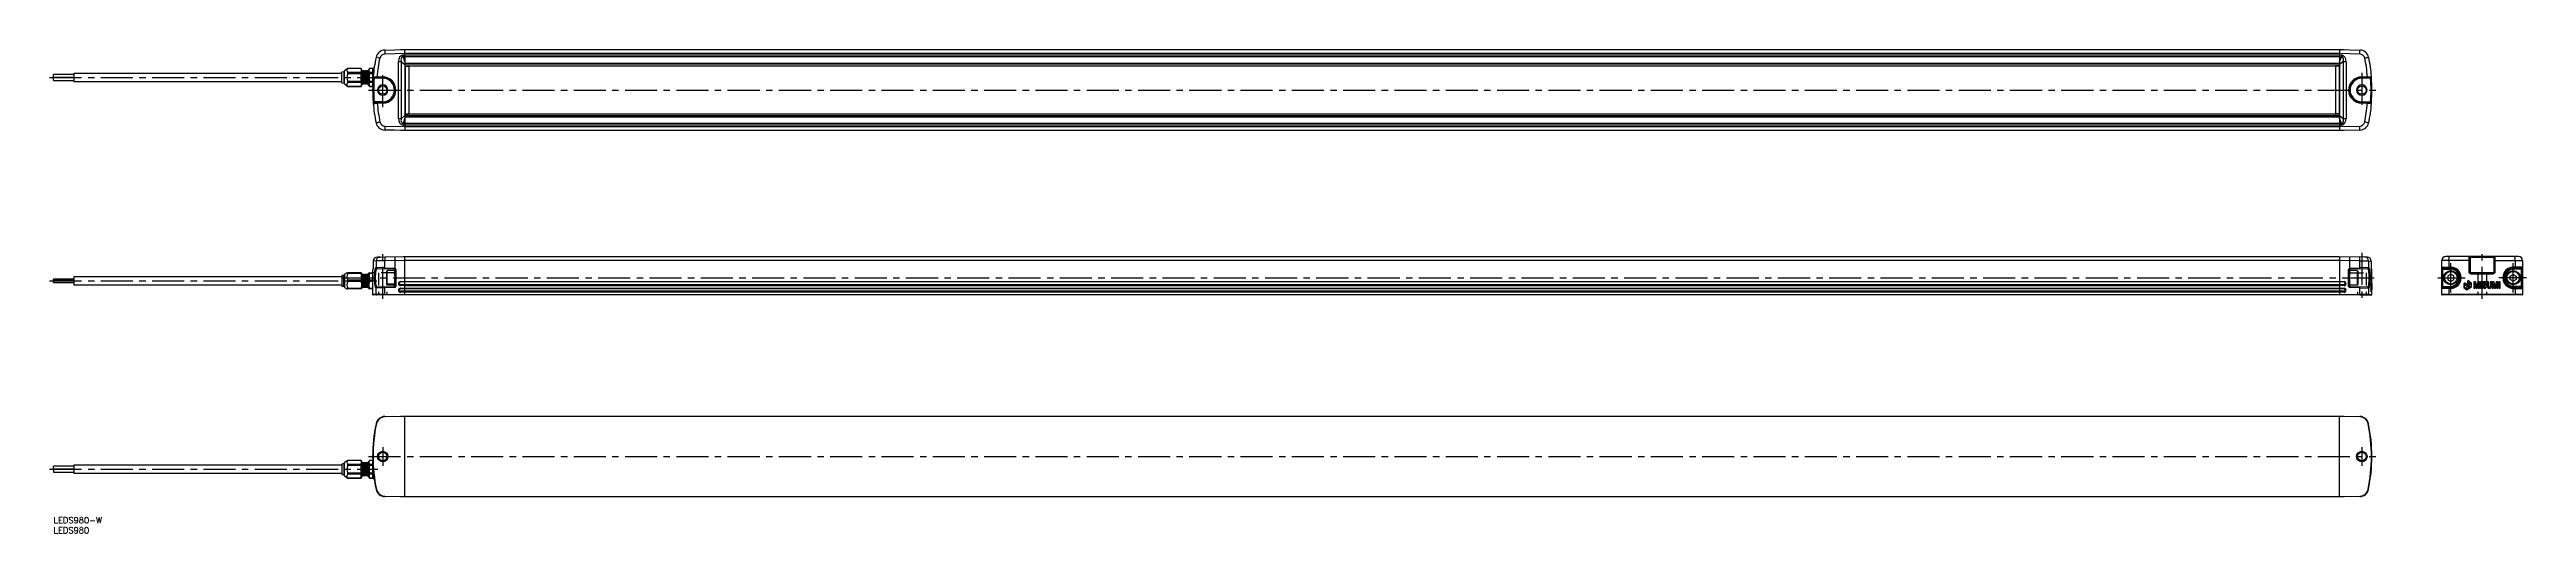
# Model space of a CAD drawing. Extents: x -2 to 1225, y -8 to 231.
import ezdxf

# ---------------------------------------------------------------- set-up
doc = ezdxf.new("R2010")
doc.units = 0
doc.header["$LTSCALE"] = 0.5
doc.linetypes.add('CENTER', pattern=[50.8, 31.75, -6.35, 6.35, -6.35])
doc.linetypes.add('DASHED', pattern=[19.05, 12.7, -6.35])
for name, color, linetype in [('MSM_CENTER', 1, 'CENTER'), ('MSM_CONTINUOUS', 7, 'CONTINUOUS'), ('MSM_DASHED', 4, 'DASHED'), ('MSM_PART_NUMBER', 7, 'CONTINUOUS')]:
    doc.layers.add(name, color=color, linetype=linetype)
doc.styles.get("Standard").update_dxf_attribs({"font": 'txt.shx', "height": 3, "bigfont": 'bigfont.shx'})

# ---------------------------------------------------------------- blocks, each defined once
blk = doc.blocks.new('*U2')
at = {"layer": 'MSM_PART_NUMBER'}
blk.add_text('LEDS980-W', height=3, dxfattribs=at).set_placement((0, -3))
blk = doc.blocks.new('*U3')
at = {"layer": 'MSM_PART_NUMBER'}
blk.add_text('LEDS980', height=3, dxfattribs=at).set_placement((0, -8))

msp = doc.modelspace()

# ---------------------------------------------------------------- linework, layer by layer
at = {"layer": 'MSM_CENTER'}
for p, q in [((-2, 217.4), (160.3, 217.4)), ((156, 211.2), (1150, 211.2)), ((163, 202.7), (163, 219.7)), ((1143, 219.7), (1143, 202.7)), ((163, 107.9), (163, 130.7)), ((1143, 130.7), (1143, 107.9)), ((1187.1, 111.1), (1187.1, 125.6)), ((1202.6, 107.9), (1202.6, 130.9)), ((1218, 111.1), (1218, 125.6)), ((-2, 116.9), (160, 116.9)), ((142.7, 118.4), (1150, 118.4)), ((1180.6, 118.4), (1194.2, 118.4)), ((1224.6, 118.4), (1210.9, 118.4)), ((156, 30), (1150, 30)), ((163, 34.6), (163, 25.4)), ((1143, 34.6), (1143, 25.4)), ((-2, 23.7), (160.5, 23.7))]:
    msp.add_line(p, q, dxfattribs=at)
at = {"layer": 'MSM_CONTINUOUS'}
for p, q in [((145.7, 221.8), (144.1, 220.7)), ((152.3, 221.8), (145.7, 221.8)), ((152.3, 221.8), (145.7, 221.8)), ((145.7, 221.8), (145.7, 221.8)), ((152.5, 220.9), (152.3, 221.8)), ((152.3, 221.8), (152.3, 221.8)), ((152.6, 221.1), (152.3, 221.8)), ((152.3, 220), (152.5, 220.9)), ((152.6, 221.1), (152.6, 213.7)), ((152.8, 220.5), (152.6, 220.8)), ((153.1, 220.8), (152.9, 220.5)), ((153.1, 220.8), (153.1, 214.1)), ((153.1, 214.1), (153.1, 220.8)), ((153.3, 220.5), (153.1, 220.8)), ((153.6, 220.8), (153.4, 220.5)), ((153.6, 220.8), (153.6, 214.1)), ((153.6, 214.1), (153.6, 220.8)), ((153.8, 220.5), (153.6, 220.8)), ((154.1, 220.8), (153.9, 220.5)), ((154.1, 220.8), (154.1, 214.1)), ((154.1, 214.1), (154.1, 220.8)), ((154.3, 220.5), (154.1, 220.8)), ((154.6, 220.8), (154.4, 220.5)), ((154.6, 220.8), (154.6, 214.1)), ((154.6, 214.1), (154.6, 220.8)), ((154.8, 220.5), (154.6, 220.8)), ((155.1, 220.8), (154.9, 220.5)), ((155.1, 220.8), (155.1, 214.1)), ((155.1, 214.1), (155.1, 220.8)), ((155.3, 220.5), (155.1, 220.8)), ((155.6, 220.8), (155.4, 220.5)), ((155.6, 220.8), (155.6, 214.1)), ((155.6, 214.1), (155.6, 220.8)), ((155.8, 220.5), (155.6, 220.8)), ((156.5, 221.8), (156, 221.1)), ((156, 213.7), (156, 221.1)), ((156.2, 220.9), (156.5, 221.8)), ((156.5, 220), (156.2, 220.9)), ((156.5, 221.8), (156.5, 221.8)), ((158, 221.8), (156.5, 221.8)), ((158, 221.8), (156.5, 221.8)), ((158, 221.8), (158, 213)), ((158.2, 219.1), (158.2, 221.9)), ((158.6, 221.9), (158.2, 221.9)), ((164, 231), (174, 231.2)), ((174, 229.2), (164, 229)), ((170.8, 197), (170.8, 225.4)), ((170.8, 225.4), (172.2, 225.4)), ((171.8, 231.2), (174, 231.2)), ((172.2, 225.4), (172.2, 197)), ((172.2, 225.4), (174, 223.8)), ((173.1, 228.5), (174, 228.6)), ((173.2, 227.7), (174, 227.8)), ((174, 225.2), (173.2, 227.7)), ((174, 231.2), (1132, 231.2)), ((174, 227.8), (174, 231.2)), ((1132, 229.2), (174, 229.2)), ((174, 228.6), (1132, 228.6)), ((174, 227.8), (1132, 227.8)), ((174, 227.8), (174, 225.2)), ((174, 225.2), (174, 227.8)), ((174, 225.2), (174, 197.2)), ((1132, 224.4), (174, 224.4)), ((174, 224.2), (1132, 224.2)), ((1132, 224.1), (174, 224.1)), ((1132, 224), (174, 224)), ((174, 223), (174.1, 223)), ((174.1, 223.2), (175.3, 223.2)), ((174.1, 223), (176, 223)), ((174.1, 223), (174.1, 199.4)), ((174.3, 223.2), (174.3, 223.3)), ((174.5, 223.3), (174.5, 223.2)), ((174.5, 223.2), (1131.5, 223.2)), ((175.7, 223.2), (1130.4, 223.2)), ((176, 223), (176, 199.4)), ((1130, 223), (1130, 199.4)), ((1131.9, 223), (1130, 223)), ((1131.9, 223.2), (1130.5, 223.2)), ((1131.5, 223.2), (1131.5, 223.3)), ((1131.7, 223.3), (1131.7, 223.2)), ((1131.9, 199.4), (1131.9, 223)), ((1131.9, 223), (1132, 223)), ((1132, 231.2), (1132, 191.2)), ((1132, 231.2), (1142, 231)), ((1132, 231.2), (1134.2, 231.2)), ((1142, 229), (1132, 229.2)), ((1132, 228.6), (1132.9, 228.5)), ((1132, 227.8), (1132.9, 227.7)), ((1132, 225.2), (1132.9, 227.7)), ((1133.9, 225.4), (1132, 223.8)), ((1133.9, 197), (1133.9, 225.4)), ((1133.9, 225.4), (1135.2, 225.4)), ((1135.2, 225.4), (1135.2, 197)), ((10, 218.9), (0, 218.9)), ((0, 217.5), (0, 218.9)), ((0, 217.5), (10, 217.5)), ((10, 217.4), (0, 217.4)), ((0, 216), (0, 217.4)), ((0, 216), (10, 216)), ((142.7, 219.4), (10, 219.4)), ((10, 219.4), (10, 215.4)), ((10, 215.4), (142.7, 215.4)), ((143.7, 220.2), (142.7, 220)), ((142.7, 214.8), (142.7, 220)), ((142.7, 214.8), (143.7, 214.6)), ((143.7, 220.2), (143.7, 214.6)), ((144.1, 220.2), (143.7, 220.2)), ((143.7, 214.6), (144.1, 214.6)), ((144.1, 214.2), (144.1, 220.7)), ((144.1, 214.2), (145.7, 213)), ((145.7, 220), (152.3, 220)), ((145.7, 219.3), (145.7, 220)), ((152.3, 219.3), (145.7, 219.3)), ((145.7, 215.6), (152.3, 215.6)), ((145.7, 214.9), (145.7, 215.6)), ((152.3, 214.9), (145.7, 214.9)), ((145.7, 213.1), (152.3, 213.1)), ((145.7, 213), (145.7, 213.1)), ((145.7, 213), (152.3, 213)), ((152.3, 214.9), (152.3, 220)), ((152.3, 213), (152.6, 213.7)), ((152.3, 213), (152.3, 213.1)), ((152.6, 214.1), (152.8, 214.4)), ((152.8, 220.5), (152.8, 214.4)), ((152.9, 220.5), (152.8, 220.5)), ((152.8, 214.4), (152.9, 214.4)), ((152.9, 220.5), (152.9, 214.4)), ((152.9, 214.4), (153.1, 214.1)), ((153.1, 214.1), (153.3, 214.4)), ((153.3, 220.5), (153.3, 214.4)), ((153.4, 220.5), (153.3, 220.5)), ((153.3, 214.4), (153.4, 214.4)), ((153.4, 220.5), (153.4, 214.4)), ((153.4, 214.4), (153.6, 214.1)), ((153.6, 214.1), (153.8, 214.4)), ((153.8, 220.5), (153.8, 214.4)), ((153.9, 220.5), (153.8, 220.5)), ((153.8, 214.4), (153.9, 214.4)), ((153.9, 220.5), (153.9, 214.4)), ((153.9, 214.4), (154.1, 214.1)), ((154.1, 214.1), (154.3, 214.4)), ((154.3, 220.5), (154.3, 214.4)), ((154.4, 220.5), (154.3, 220.5)), ((154.3, 214.4), (154.4, 214.4)), ((154.4, 220.5), (154.4, 214.4)), ((154.4, 214.4), (154.6, 214.1)), ((154.6, 214.1), (154.8, 214.4)), ((154.8, 214.4), (154.8, 220.5)), ((154.9, 220.5), (154.8, 220.5)), ((154.8, 214.4), (154.9, 214.4)), ((154.9, 214.4), (154.9, 220.5)), ((154.9, 214.4), (155.1, 214.1)), ((155.1, 214.1), (155.3, 214.4)), ((155.3, 214.4), (155.3, 220.5)), ((155.4, 220.5), (155.3, 220.5)), ((155.3, 214.4), (155.4, 214.4)), ((155.4, 214.4), (155.4, 220.5)), ((155.4, 214.4), (155.6, 214.1)), ((155.6, 214.1), (155.8, 214.4)), ((155.8, 214.4), (155.8, 220.5)), ((155.9, 220.5), (155.8, 220.5)), ((155.8, 214.4), (155.9, 214.4)), ((155.9, 214.4), (155.9, 220.5)), ((156, 213.7), (156.5, 213)), ((156.5, 220), (158, 220)), ((156.5, 219.3), (156.5, 220)), ((158, 219.3), (156.5, 219.3)), ((156.5, 215.6), (158, 215.6)), ((156.5, 215.6), (156.5, 214.9)), ((158, 214.9), (156.5, 214.9)), ((156.5, 213.1), (158, 213.1)), ((156.5, 213), (156.5, 213.1)), ((156.5, 213), (158, 213)), ((158.1, 215.4), (158, 214.6)), ((158, 213.8), (158, 213.1)), ((163.1, 217), (158.7, 217.1)), ((160.3, 217.7), (163.1, 217.7)), ((160.3, 217.2), (163.1, 217.2)), ((1142.9, 217.7), (1145.8, 217.7)), ((1145.8, 217.2), (1142.9, 217.2)), ((1147.3, 217.1), (1142.9, 217)), ((1147.7, 217.8), (1147.8, 217.8)), ((158.3, 204.6), (158.3, 204.6)), ((163.1, 205.4), (158.7, 205.3)), ((163.1, 205.2), (160.3, 205.2)), ((163.1, 204.7), (160.3, 204.7)), ((172.2, 197), (170.8, 197)), ((172.2, 197), (174, 198.6)), ((173.2, 194.7), (174, 197.2)), ((174.1, 199.4), (174, 199.4)), ((1132, 198.4), (174, 198.4)), ((174, 198.3), (1132, 198.3)), ((1132, 198.2), (174, 198.2)), ((174, 198), (1132, 198)), ((174, 197.2), (174, 194.6)), ((174, 194.6), (174, 197.2)), ((174.1, 199.4), (176, 199.4)), ((174.1, 199.2), (175.5, 199.2)), ((174.3, 199.1), (174.3, 199.2)), ((1131.5, 199.2), (174.5, 199.2)), ((174.5, 199.2), (174.5, 199.1)), ((1130.4, 199.2), (175.6, 199.2)), ((1131.9, 199.4), (1130, 199.4)), ((1131.9, 199.2), (1130.7, 199.2)), ((1131.5, 199.1), (1131.5, 199.2)), ((1131.7, 199.2), (1131.7, 199.1)), ((1132, 199.4), (1131.9, 199.4)), ((1132, 198.6), (1133.9, 197)), ((1132.9, 194.7), (1132, 197.2)), ((1135.2, 197), (1133.9, 197)), ((1142.9, 205.4), (1147.3, 205.3)), ((1142.9, 205.2), (1145.8, 205.2)), ((1145.8, 204.7), (1142.9, 204.7)), ((1147.6, 202.7), (1147.6, 202.7)), ((1147.8, 204.7), (1147.8, 204.7)), ((164, 193.4), (174, 193.2)), ((168.8, 191.3), (164, 191.4)), ((174, 191.2), (164, 191.4)), ((174, 191.2), (171.8, 191.2)), ((174, 193.8), (173.1, 193.9)), ((174, 194.6), (173.2, 194.7)), ((1132, 194.6), (174, 194.6)), ((174, 194.6), (174, 191.2)), ((1132, 193.8), (174, 193.8)), ((174, 193.2), (1132, 193.2)), ((1132, 191.2), (174, 191.2)), ((1132, 194.6), (1132.9, 194.7)), ((1132.9, 193.9), (1132, 193.8)), ((1132, 193.2), (1142, 193.4)), ((1142, 191.4), (1132, 191.2)), ((1134.2, 191.2), (1132, 191.2)), ((159.7, 126.7), (158.3, 126.6)), ((158.3, 126.6), (158.3, 122.8)), ((158.3, 126.6), (158.3, 122.8)), ((158.3, 122.8), (158.3, 122.8)), ((164, 126.7), (159.7, 126.7)), ((159.7, 126.7), (159.7, 123.4)), ((164, 123.3), (159.7, 123.4)), ((159.7, 123.4), (159.7, 123.4)), ((160.1, 122.9), (160.2, 122.9)), ((160.2, 122.9), (164, 122.8)), ((160.3, 128.6), (161.6, 128.6)), ((161.6, 128.6), (164, 128.7)), ((164, 128.7), (174, 128.9)), ((174, 126.9), (164, 126.7)), ((164, 123.3), (164, 126.7)), ((164, 123.3), (168.8, 123.1)), ((168.8, 122.6), (164, 122.8)), ((173.1, 128.9), (174, 128.9)), ((174, 128.9), (1132, 128.9)), ((174, 109.9), (174, 128.9)), ((1132, 126.9), (174, 126.9)), ((1132, 128.9), (1132, 109.9)), ((1132, 128.9), (1142, 128.7)), ((1142, 126.7), (1132, 126.9)), ((1137.2, 123.1), (1142, 123.3)), ((1142, 122.8), (1137.2, 122.6)), ((1144.4, 128.6), (1142, 128.7)), ((1142, 126.7), (1146.4, 126.7)), ((1142, 123.3), (1142, 126.7)), ((1146.4, 123.4), (1142, 123.3)), ((1142, 122.8), (1145.9, 122.9)), ((1145.8, 128.6), (1144.4, 128.6)), ((1145.9, 122.9), (1145.9, 122.9)), ((1146.4, 126.7), (1146.4, 123.4)), ((1146.4, 126.7), (1147.7, 126.6)), ((1146.4, 123.4), (1146.4, 123.4)), ((1147.7, 126.6), (1147.7, 122.8)), ((1196.6, 126.9), (1182.6, 126.9)), ((1182.6, 110.1), (1182.6, 126.9)), ((1182.6, 123.6), (1187, 123.6)), ((1183.1, 123.1), (1187.1, 123.1)), ((1183.1, 113.6), (1183.1, 123.1)), ((1220.6, 128.9), (1184.6, 128.9)), ((1186.1, 127.5), (1186.2, 128)), ((1186.1, 126.9), (1186.1, 127.5)), ((1186.1, 126.9), (1186.1, 123.6)), ((1186.1, 123.6), (1186.1, 123.4)), ((1186.1, 123.4), (1186.2, 123.2)), ((1186.2, 128), (1186.3, 128.5)), ((1186.2, 123.2), (1186.2, 123.1)), ((1186.3, 128.5), (1186.4, 128.8)), ((1186.4, 128.8), (1186.5, 128.9)), ((1187, 123.6), (1187, 123.3)), ((1187.1, 122.6), (1187.1, 123.1)), ((1196, 128.9), (1196, 121.4)), ((1208.6, 128.4), (1196.6, 128.4)), ((1196.6, 128.4), (1196.6, 121.4)), ((1208.6, 121.4), (1208.6, 128.4)), ((1208.6, 126.9), (1222.6, 126.9)), ((1209.1, 121.4), (1209.1, 128.9)), ((1222.6, 123.6), (1218.1, 123.6)), ((1218.1, 123.6), (1218.1, 123.3)), ((1222.1, 123.1), (1218.1, 123.1)), ((1218.1, 122.6), (1218.1, 123.1)), ((1218.7, 128.8), (1218.6, 128.9)), ((1218.8, 128.5), (1218.7, 128.8)), ((1218.9, 128), (1218.8, 128.5)), ((1219, 127.5), (1218.9, 128)), ((1219, 123.4), (1218.9, 123.2)), ((1218.9, 123.2), (1218.9, 123.1)), ((1219, 126.9), (1219, 127.5)), ((1219, 126.9), (1219, 123.6)), ((1219, 123.6), (1219, 123.4)), ((1222.1, 113.6), (1222.1, 123.1)), ((1222.6, 126.9), (1222.6, 110.1)), ((10, 117.7), (0, 117.7)), ((0, 116.1), (0, 117.7)), ((10, 117.4), (0, 117.4)), ((0, 116.1), (10, 116.1)), ((142.7, 118.9), (10, 118.9)), ((10, 118.9), (10, 114.9)), ((10, 114.9), (142.7, 114.9)), ((143.7, 119.7), (142.7, 119.5)), ((142.7, 119.5), (142.7, 114.3)), ((142.7, 114.3), (143.7, 114.1)), ((144.1, 119.7), (143.7, 119.7)), ((143.7, 114.1), (143.7, 119.7)), ((143.7, 114.1), (144.1, 114.1)), ((145.2, 120.9), (144.1, 120.1)), ((144.1, 120.1), (144.1, 113.6)), ((144.1, 113.6), (145.2, 112.9)), ((145.2, 120.9), (145.7, 120.9)), ((145.2, 112.9), (145.7, 112.9)), ((152.3, 120.9), (145.7, 120.9)), ((145.7, 120.5), (145.7, 120.9)), ((152.3, 120.5), (145.7, 120.5)), ((145.7, 117.3), (152.3, 117.3)), ((145.7, 116.5), (145.7, 117.3)), ((152.3, 116.5), (145.7, 116.5)), ((145.7, 113.3), (152.3, 113.3)), ((145.7, 112.9), (145.7, 113.3)), ((152.3, 112.9), (145.7, 112.9)), ((152.3, 120.5), (152.3, 120.9)), ((152.6, 120.6), (152.3, 120.9)), ((152.3, 116.5), (152.3, 117.3)), ((152.3, 116.5), (152.5, 114.9)), ((152.5, 114.9), (152.3, 113.3)), ((152.3, 112.9), (152.3, 113.3)), ((152.3, 112.9), (152.6, 113.2)), ((152.6, 120.6), (152.6, 113.2)), ((152.8, 120), (152.6, 120.2)), ((152.6, 113.5), (152.8, 113.8)), ((152.8, 120), (152.8, 113.8)), ((152.9, 120), (152.8, 120)), ((152.8, 113.8), (152.9, 113.8)), ((153.1, 120.2), (152.9, 120)), ((152.9, 120), (152.9, 113.8)), ((152.9, 113.8), (153.1, 113.5)), ((153.1, 120.2), (153.1, 113.5)), ((153.1, 120.2), (153.1, 113.5)), ((153.3, 120), (153.1, 120.2)), ((153.1, 113.5), (153.3, 113.8)), ((153.3, 120), (153.3, 113.8)), ((153.4, 120), (153.3, 120)), ((153.3, 113.8), (153.4, 113.8)), ((153.6, 120.2), (153.4, 120)), ((153.4, 120), (153.4, 113.8)), ((153.4, 113.8), (153.6, 113.5)), ((153.6, 120.2), (153.6, 113.5)), ((153.6, 120.2), (153.6, 113.5)), ((153.8, 120), (153.6, 120.2)), ((153.6, 113.5), (153.8, 113.8)), ((153.8, 120), (153.8, 113.8)), ((153.9, 120), (153.8, 120)), ((153.8, 113.8), (153.9, 113.8)), ((154.1, 120.2), (153.9, 120)), ((153.9, 120), (153.9, 113.8)), ((153.9, 113.8), (154.1, 113.5)), ((154.1, 120.2), (154.1, 113.5)), ((154.1, 120.2), (154.1, 113.5)), ((154.3, 120), (154.1, 120.2)), ((154.1, 113.5), (154.3, 113.8)), ((154.3, 120), (154.3, 113.8)), ((154.4, 120), (154.3, 120)), ((154.3, 113.8), (154.4, 113.8)), ((154.6, 120.2), (154.4, 120)), ((154.4, 120), (154.4, 113.8)), ((154.4, 113.8), (154.6, 113.5)), ((154.6, 120.2), (154.6, 113.5)), ((154.6, 120.2), (154.6, 113.5)), ((154.8, 120), (154.6, 120.2)), ((154.6, 113.5), (154.8, 113.8)), ((154.8, 113.8), (154.8, 120)), ((154.9, 120), (154.8, 120)), ((154.8, 113.8), (154.9, 113.8)), ((155.1, 120.2), (154.9, 120)), ((154.9, 113.8), (154.9, 120)), ((154.9, 113.8), (155.1, 113.5)), ((155.1, 120.2), (155.1, 113.5)), ((155.1, 120.2), (155.1, 113.5)), ((155.3, 120), (155.1, 120.2)), ((155.1, 113.5), (155.3, 113.8)), ((155.3, 113.8), (155.3, 120)), ((155.4, 120), (155.3, 120)), ((155.3, 113.8), (155.4, 113.8)), ((155.6, 120.2), (155.4, 120)), ((155.4, 113.8), (155.4, 120)), ((155.4, 113.8), (155.6, 113.5)), ((155.6, 120.2), (155.6, 113.5)), ((155.6, 120.2), (155.6, 113.5)), ((155.8, 120), (155.6, 120.2)), ((155.6, 113.5), (155.8, 113.8)), ((155.8, 113.8), (155.8, 120)), ((155.9, 120), (155.8, 120)), ((155.8, 113.8), (155.9, 113.8)), ((155.9, 113.8), (155.9, 120)), ((156.4, 120.9), (156, 120.6)), ((156, 113.2), (156, 120.6)), ((156, 113.2), (156.3, 112.9)), ((156.2, 114.9), (156.5, 116.5)), ((156.5, 113.3), (156.2, 114.9)), ((156.3, 112.9), (156.5, 112.9)), ((156.4, 120.9), (156.5, 120.9)), ((156.5, 120.9), (158, 120.9)), ((156.5, 120.9), (156.5, 120.5)), ((158, 120.5), (156.5, 120.5)), ((156.5, 117.3), (158, 117.3)), ((156.5, 116.5), (156.5, 117.3)), ((158, 116.5), (156.5, 116.5)), ((156.5, 112.9), (156.5, 113.3)), ((156.5, 113.3), (158, 113.3)), ((158, 112.9), (156.5, 112.9)), ((158, 122.1), (158, 110.1)), ((164, 113.4), (159.7, 113.3)), ((159.7, 113.3), (159.7, 113.3)), ((159.7, 110.1), (159.7, 113.3)), ((160.2, 113.8), (160.1, 113.8)), ((164, 113.9), (160.2, 113.8)), ((164, 113.9), (168.8, 114.1)), ((168.8, 113.6), (164, 113.4)), ((164, 110.1), (164, 113.4)), ((165, 115.2), (165, 121.7)), ((165.2, 114.9), (165.2, 121.9)), ((169, 121.9), (165.2, 121.9)), ((169, 115.3), (165.2, 115.3)), ((165.2, 114.9), (169, 114.9)), ((165.2, 114.9), (165.2, 114.9)), ((168.8, 121.9), (168.8, 122.6)), ((168.8, 114.1), (168.8, 114.9)), ((169, 122.4), (169.5, 122.4)), ((169, 119.1), (169, 122.4)), ((169, 119.1), (169, 117.6)), ((169, 114.3), (169, 117.6)), ((169, 114.3), (169.5, 114.3)), ((169.5, 122.4), (169.5, 114.3)), ((171.8, 116.5), (174, 116.6)), ((174, 116.4), (171.8, 116.3)), ((171.8, 116.3), (171.8, 116.3)), ((174, 116.3), (171.8, 116.3)), ((171.8, 115), (174, 115)), ((171.8, 114.9), (174, 114.8)), ((171.8, 114.7), (174, 114.6)), ((174, 114.4), (171.8, 114.5)), ((171.8, 113.3), (174, 113.3)), ((174, 113.1), (171.8, 113.1)), ((171.8, 112.9), (174, 113)), ((171.8, 111.6), (171.8, 111.7)), ((174, 111.7), (171.8, 111.7)), ((174, 111.6), (171.8, 111.6)), ((171.8, 111.4), (174, 111.4)), ((174, 111.2), (171.8, 111.2)), ((174, 116.6), (1132, 116.6)), ((1132, 116.4), (174, 116.4)), ((1132, 116.3), (174, 116.3)), ((174, 115), (1132, 115)), ((1132, 114.8), (174, 114.8)), ((1132, 114.6), (174, 114.6)), ((1132, 114.4), (174, 114.4)), ((174, 113.3), (1132, 113.3)), ((174, 113.1), (1132, 113.1)), ((174, 113), (1132, 113)), ((1132, 111.7), (174, 111.7)), ((1132, 111.6), (174, 111.6)), ((1132, 111.4), (174, 111.4)), ((1132, 111.2), (174, 111.2)), ((1132, 116.6), (1134.2, 116.5)), ((1134.2, 116.3), (1132, 116.4)), ((1134.2, 116.3), (1132, 116.3)), ((1132, 115), (1134.2, 115)), ((1132, 114.8), (1134.2, 114.9)), ((1134.2, 114.7), (1132, 114.6)), ((1134.2, 114.5), (1132, 114.4)), ((1132, 113.3), (1134.2, 113.3)), ((1132, 113.1), (1134.2, 113.1)), ((1132, 113), (1134.2, 112.9)), ((1134.2, 111.7), (1132, 111.7)), ((1134.2, 111.4), (1132, 111.4)), ((1134.2, 111.2), (1132, 111.2)), ((1134.2, 116.3), (1134.2, 116.3)), ((1135, 115.8), (1134.8, 115.8)), ((1136.5, 114.3), (1136.5, 122.4)), ((1136.5, 122.4), (1137, 122.4)), ((1136.5, 114.3), (1137, 114.3)), ((1137, 122.4), (1137, 119.1)), ((1140.8, 121.9), (1137, 121.9)), ((1137, 117.6), (1137, 119.1)), ((1137, 117.6), (1137, 114.3)), ((1137, 114.9), (1140.8, 114.9)), ((1137.2, 114.1), (1142, 113.9)), ((1142, 113.4), (1137.2, 113.6)), ((1140.8, 121.9), (1140.8, 114.9)), ((1141, 121.7), (1141, 115.1)), ((1145.9, 113.8), (1142, 113.9)), ((1142, 113.4), (1146.4, 113.3)), ((1142, 110.1), (1142, 113.4)), ((1145.9, 113.8), (1145.9, 113.8)), ((1146.4, 113.3), (1146.4, 110.1)), ((1146.4, 113.3), (1146.4, 113.3)), ((1147.5, 114.5), (1147.6, 114.9)), ((1147.6, 114.6), (1147.5, 114.5)), ((1147.6, 114.6), (1147.5, 114.6)), ((1147.5, 114.5), (1147.5, 112.8)), ((1147.5, 114.5), (1147.7, 113.5)), ((1147.5, 114.5), (1147.5, 114.5)), ((1147.5, 114.3), (1147.5, 112.9)), ((1147.5, 114.3), (1147.7, 113.3)), ((1147.5, 114.3), (1147.5, 114.3)), ((1147.5, 112.9), (1147.5, 112.9)), ((1147.7, 111.9), (1147.5, 112.9)), ((1147.5, 112.8), (1147.7, 111.5)), ((1147.6, 114.9), (1147.7, 114.3)), ((1147.6, 114.3), (1147.6, 114.6)), ((1147.7, 114.3), (1147.6, 114.3)), ((1147.6, 114.3), (1147.7, 114.3)), ((1147.6, 113.5), (1147.7, 113.5)), ((1147.6, 111.9), (1147.7, 111.9)), ((1147.6, 111.9), (1147.7, 111.9)), ((1147.9, 115), (1147.7, 116.2)), ((1147.7, 116.2), (1147.7, 115.9)), ((1147.8, 115), (1147.7, 116)), ((1147.7, 116), (1147.7, 115.8)), ((1147.7, 116), (1147.7, 116)), ((1147.7, 115.9), (1147.7, 114.3)), ((1147.7, 115.8), (1147.8, 114.4)), ((1147.7, 115.8), (1147.7, 115.8)), ((1147.7, 115.4), (1147.8, 114.2)), ((1147.7, 115.4), (1147.7, 115.4)), ((1147.7, 115.4), (1147.7, 114.3)), ((1147.7, 114.3), (1147.8, 114.1)), ((1147.7, 114.1), (1147.7, 114.3)), ((1147.7, 114.3), (1147.7, 114.3)), ((1147.7, 114), (1147.7, 114.1)), ((1147.7, 114.1), (1147.8, 114.1)), ((1147.7, 114), (1147.7, 113.8)), ((1147.7, 112.4), (1147.7, 113.8)), ((1147.7, 113.3), (1147.7, 113.8)), ((1147.7, 113.5), (1147.7, 113.8)), ((1147.7, 113.8), (1147.7, 113.8)), ((1147.7, 113.3), (1147.7, 111.9)), ((1147.7, 111.9), (1147.7, 113.3)), ((1147.7, 113.3), (1147.7, 113.3)), ((1147.7, 113.2), (1147.8, 113.2)), ((1147.7, 113), (1147.8, 113)), ((1147.7, 112.8), (1147.8, 112.8)), ((1147.7, 112.4), (1147.7, 111.9)), ((1147.7, 111.5), (1147.8, 112.3)), ((1147.7, 112.3), (1147.8, 112.3)), ((1147.8, 122.1), (1148, 122.1)), ((1147.8, 115), (1147.8, 114.9)), ((1147.9, 115), (1147.8, 115)), ((1147.8, 114.4), (1147.8, 114.9)), ((1147.8, 114.7), (1147.8, 114.2)), ((1147.8, 113.3), (1147.8, 114.7)), ((1147.8, 114.7), (1147.8, 114.7)), ((1147.8, 114.4), (1147.8, 114.4)), ((1147.8, 114.2), (1147.8, 112.8)), ((1147.8, 114.2), (1147.8, 114.2)), ((1147.8, 113), (1147.8, 114.2)), ((1147.8, 114.1), (1147.8, 113.2)), ((1147.8, 113.2), (1147.8, 113.3)), ((1147.8, 112.8), (1147.8, 113.2)), ((1147.8, 112.5), (1147.9, 113.2)), ((1147.8, 113.2), (1147.8, 113)), ((1147.8, 113.2), (1147.9, 113.2)), ((1147.8, 112.8), (1147.8, 112.8)), ((1147.8, 112.8), (1147.8, 112.5)), ((1147.8, 112.8), (1147.8, 112.3)), ((1147.9, 115.6), (1147.9, 112.4)), ((1148, 115.6), (1147.9, 115.6)), ((1147.9, 113.2), (1147.9, 115)), ((1147.9, 112.4), (1147.9, 114.9)), ((1148, 113.3), (1147.9, 114.9)), ((1147.9, 114.9), (1147.9, 114.9)), ((1147.9, 112.4), (1147.9, 112.4)), ((1148, 110.1), (1148, 122.1)), ((1148, 112.4), (1148, 115.6)), ((1148, 115), (1148, 115.6)), ((1148, 115.6), (1148, 113.3)), ((1148, 115.6), (1148, 115.6)), ((1148, 114.9), (1148, 115.6)), ((1148, 115.6), (1148, 114.9)), ((1148, 115.6), (1148, 115.6)), ((1148, 115), (1148, 112.4)), ((1148, 115), (1148, 112.4)), ((1148, 113.3), (1148, 115)), ((1148, 115), (1148, 115)), ((1148, 114.9), (1148, 114.9)), ((1148, 112.4), (1148, 114.6)), ((1148, 114.6), (1148, 112.4)), ((1148, 114.6), (1148, 114.6)), ((1148, 112.4), (1148, 113.3)), ((1148, 113.3), (1148, 113.3)), ((1148, 112.4), (1148, 112.4)), ((1148, 112.4), (1148, 112.4)), ((1148, 112.4), (1148, 112.4)), ((1182.6, 122.6), (1187.1, 122.6)), ((1182.6, 114.1), (1187.1, 114.1)), ((1187, 113.1), (1182.6, 113.1)), ((1187.1, 113.6), (1183.1, 113.6)), ((1187.1, 120.1), (1185.6, 119.2)), ((1185.6, 119.2), (1185.6, 117.5)), ((1185.6, 117.5), (1187.1, 116.6)), ((1186.1, 113.4), (1186.2, 113.6)), ((1186.1, 113.1), (1186.1, 113.4)), ((1186.1, 113.1), (1186.1, 110.1)), ((1186.2, 113.6), (1186.2, 113.6)), ((1187, 113.1), (1187, 113.5)), ((1188.6, 119.2), (1187.1, 120.1)), ((1187.1, 116.6), (1188.6, 117.5)), ((1187.1, 114.1), (1187.1, 113.6)), ((1188.6, 117.5), (1188.6, 119.2)), ((1194, 115.7), (1193.6, 115.4)), ((1193.6, 115.4), (1193.6, 113.6)), ((1193.6, 113.6), (1195.1, 112.4)), ((1193.8, 115.4), (1194, 115.5)), ((1195.1, 114.3), (1193.8, 115.4)), ((1193.8, 113.7), (1193.8, 115.2)), ((1193.8, 115.2), (1195, 114.2)), ((1195, 112.7), (1193.8, 113.7)), ((1195.4, 115.2), (1194, 115.7)), ((1194, 115.5), (1195.8, 114.8)), ((1195, 114.2), (1195, 112.7)), ((1195.8, 114.8), (1195.1, 114.3)), ((1195.1, 112.4), (1196.1, 113.2)), ((1195.2, 114.1), (1195.9, 114.7)), ((1195.2, 112.7), (1195.2, 114.1)), ((1195.9, 113.3), (1195.2, 112.7)), ((1195.8, 117.1), (1195.4, 116.7)), ((1195.4, 116.7), (1195.4, 115.2)), ((1195.6, 116.7), (1195.8, 116.8)), ((1196.3, 115.3), (1195.6, 116.7)), ((1195.6, 116.3), (1196.2, 115.1)), ((1195.6, 115.1), (1195.6, 116.3)), ((1196.1, 114.9), (1195.6, 115.1)), ((1197.3, 115.8), (1195.8, 117.1)), ((1195.8, 116.8), (1197.1, 115.8)), ((1195.9, 114.7), (1195.9, 113.3)), ((1196.1, 114.1), (1196.1, 114.9)), ((1196.2, 113.9), (1196.1, 114.1)), ((1196.1, 113.2), (1196.1, 113.7)), ((1196.1, 113.7), (1196.3, 113.3)), ((1196.2, 115.1), (1196.2, 113.9)), ((1197.1, 115.8), (1196.3, 115.3)), ((1196.3, 113.3), (1197.3, 114.1)), ((1196.4, 115.1), (1197.1, 115.6)), ((1196.4, 113.6), (1196.4, 115.1)), ((1197.1, 114.2), (1196.4, 113.6)), ((1197.1, 120.9), (1197, 120.4)), ((1197, 120.4), (1208.1, 120.4)), ((1208.1, 120.9), (1197.1, 120.9)), ((1197.1, 115.6), (1197.1, 114.2)), ((1197.3, 114.1), (1197.3, 115.8)), ((1199.5, 116.4), (1198.5, 116.4)), ((1198.5, 116.4), (1198.5, 113.3)), ((1198.5, 113.3), (1199.1, 113.3)), ((1199.1, 115.8), (1199.7, 113.3)), ((1199.1, 113.3), (1199.1, 115.8)), ((1199.9, 114.2), (1199.5, 116.4)), ((1199.7, 113.3), (1200.2, 113.3)), ((1200.4, 116.4), (1199.9, 114.2)), ((1200.2, 113.3), (1200.7, 115.8)), ((1201.3, 116.4), (1200.4, 116.4)), ((1200.7, 115.8), (1200.7, 113.3)), ((1200.7, 113.3), (1201.3, 113.3)), ((1201.3, 113.3), (1201.3, 116.4)), ((1202.4, 116.4), (1201.8, 116.4)), ((1201.8, 116.4), (1201.8, 115.8)), ((1201.8, 115.8), (1202.4, 115.8)), ((1202.4, 115.5), (1201.8, 115.5)), ((1201.8, 115.5), (1201.8, 113.3)), ((1201.8, 113.3), (1202.4, 113.3)), ((1202.4, 115.8), (1202.4, 116.4)), ((1202.4, 113.3), (1202.4, 115.5)), ((1203.4, 114.3), (1202.7, 114.3)), ((1202.7, 114.3), (1202.7, 113.9)), ((1203.4, 114.1), (1203.4, 114.3)), ((1204.5, 114.9), (1203.7, 115.2)), ((1204, 116), (1203.8, 116)), ((1204.1, 115.6), (1204.1, 115.8)), ((1204.1, 115.6), (1204.7, 115.6)), ((1204.7, 115.6), (1204.7, 115.8)), ((1205.8, 116.4), (1205.2, 116.4)), ((1205.2, 116.4), (1205.2, 114.2)), ((1205.8, 114.1), (1205.8, 116.4)), ((1207.2, 116.4), (1206.5, 116.4)), ((1206.5, 116.4), (1206.5, 114.1)), ((1207.2, 114.2), (1207.2, 116.4)), ((1207.6, 116.4), (1207.6, 113.3)), ((1208.6, 116.4), (1207.6, 116.4)), ((1207.6, 113.3), (1208.2, 113.3)), ((1208.1, 120.9), (1208.1, 120.4)), ((1208.2, 113.3), (1208.2, 115.8)), ((1208.2, 115.8), (1208.8, 113.3)), ((1209, 114.2), (1208.6, 116.4)), ((1208.8, 113.3), (1209.3, 113.3)), ((1209.5, 116.4), (1209, 114.2)), ((1209.3, 113.3), (1209.8, 115.8)), ((1210.4, 116.4), (1209.5, 116.4)), ((1209.8, 113.3), (1209.8, 115.8)), ((1209.8, 113.3), (1210.4, 113.3)), ((1210.4, 113.3), (1210.4, 116.4)), ((1211.5, 116.4), (1210.9, 116.4)), ((1210.9, 116.4), (1210.9, 115.8)), ((1210.9, 115.8), (1211.5, 115.8)), ((1211.5, 115.5), (1210.9, 115.5)), ((1210.9, 115.5), (1210.9, 113.3)), ((1210.9, 113.3), (1211.5, 113.3)), ((1211.5, 115.8), (1211.5, 116.4)), ((1211.5, 113.3), (1211.5, 115.5)), ((1216.5, 119.2), (1218, 120.1)), ((1216.5, 117.5), (1216.5, 119.2)), ((1218, 116.6), (1216.5, 117.5)), ((1218, 120.1), (1219.5, 119.2)), ((1219.5, 117.5), (1218, 116.6)), ((1222.6, 122.6), (1218.1, 122.6)), ((1218.1, 114.1), (1218.1, 113.6)), ((1222.6, 114.1), (1218.1, 114.1)), ((1218.1, 113.6), (1222.1, 113.6)), ((1218.1, 113.1), (1218.1, 113.5)), ((1218.1, 113.1), (1222.6, 113.1)), ((1218.9, 113.6), (1218.9, 113.6)), ((1219, 113.4), (1218.9, 113.6)), ((1219, 113.1), (1219, 113.4)), ((1219, 113.1), (1219, 110.1)), ((1219.5, 119.2), (1219.5, 117.5)), ((159.7, 110.1), (158, 110.1)), ((164, 109.9), (158.2, 109.9)), ((164, 110.1), (159.7, 110.1)), ((164, 110.1), (174, 110.1)), ((174, 109.9), (164, 109.9)), ((174, 110.1), (1132, 110.1)), ((1132, 109.9), (174, 109.9)), ((1132, 110.1), (1142, 110.1)), ((1142, 109.9), (1132, 109.9)), ((1146.4, 110.1), (1142, 110.1)), ((1142, 109.9), (1147.8, 109.9)), ((1146.4, 110.1), (1148, 110.1)), ((1222.6, 110.1), (1182.6, 110.1)), ((1222.4, 109.9), (1182.8, 109.9)), ((1186.1, 110), (1186.1, 110.1)), ((1186.1, 109.9), (1186.1, 110)), ((1186.2, 109.9), (1186.1, 109.9)), ((1218.9, 109.9), (1219, 109.9)), ((1219, 110), (1219, 110.1)), ((1219, 109.9), (1219, 110)), ((164, 49.8), (174, 50)), ((164, 49.8), (168.8, 49.9)), ((164, 49.8), (164, 49.6)), ((174, 49.8), (164, 49.6)), ((171.8, 50), (174, 50)), ((174, 50), (1132, 50)), ((174, 10), (174, 50)), ((1132, 49.8), (174, 49.8)), ((1132, 10), (1132, 50)), ((1132, 50), (1142, 49.8)), ((1132, 50), (1134.2, 50)), ((1132, 50), (1134.2, 50)), ((1142, 49.6), (1132, 49.8)), ((1142, 49.8), (1142, 49.6)), ((159.9, 46.2), (159.7, 46.2)), ((1146.4, 46.2), (1146.2, 46.2)), ((0, 23.8), (0, 25.2)), ((10, 25.2), (0, 25.2)), ((142.7, 25.7), (10, 25.7)), ((10, 25.7), (10, 21.7)), ((143.7, 26.5), (142.7, 26.3)), ((142.7, 26.3), (142.7, 21.1)), ((144.1, 26.5), (143.7, 26.5)), ((143.7, 26.5), (143.7, 20.9)), ((145.7, 28.1), (144.1, 27)), ((144.1, 20.5), (144.1, 27)), ((152.3, 28.1), (145.7, 28.1)), ((152.3, 28.1), (145.7, 28.1)), ((145.7, 28.1), (145.7, 28.1)), ((145.7, 26.3), (152.3, 26.3)), ((145.7, 25.6), (145.7, 26.3)), ((152.3, 25.6), (145.7, 25.6)), ((152.5, 27.2), (152.3, 28.1)), ((152.3, 28.1), (152.3, 28.1)), ((152.6, 27.4), (152.3, 28.1)), ((152.3, 26.3), (152.5, 27.2)), ((152.3, 19.4), (152.3, 26.3)), ((152.6, 27.4), (152.6, 20)), ((152.8, 26.8), (152.6, 27.1)), ((152.8, 26.4), (152.6, 26.7)), ((152.8, 26.8), (152.8, 20.7)), ((152.9, 26.8), (152.8, 26.8)), ((152.9, 26.4), (152.8, 26.4)), ((153.1, 27.1), (152.9, 26.8)), ((152.9, 26.8), (152.9, 20.7)), ((153.1, 26.7), (152.9, 26.4)), ((153.1, 27.1), (153.1, 20.4)), ((153.1, 20.4), (153.1, 27.1)), ((153.3, 26.8), (153.1, 27.1)), ((153.3, 26.8), (153.3, 20.7)), ((153.4, 26.8), (153.3, 26.8)), ((153.6, 27.1), (153.4, 26.8)), ((153.4, 26.8), (153.4, 20.7)), ((153.6, 27.1), (153.6, 20.4)), ((153.6, 20.4), (153.6, 27.1)), ((153.8, 26.8), (153.6, 27.1)), ((153.8, 26.8), (153.8, 20.7)), ((153.9, 26.8), (153.8, 26.8)), ((154.1, 27.1), (153.9, 26.8)), ((153.9, 26.8), (153.9, 20.7)), ((154.1, 27.1), (154.1, 20.4)), ((154.1, 20.4), (154.1, 27.1)), ((154.3, 26.8), (154.1, 27.1)), ((154.3, 26.8), (154.3, 20.7)), ((154.4, 26.8), (154.3, 26.8)), ((154.6, 27.1), (154.4, 26.8)), ((154.4, 26.8), (154.4, 20.7)), ((154.6, 27.1), (154.6, 20.4)), ((154.6, 20.4), (154.6, 27.1)), ((154.8, 26.8), (154.6, 27.1)), ((154.8, 20.7), (154.8, 26.8)), ((154.9, 26.8), (154.8, 26.8)), ((155.1, 27.1), (154.9, 26.8)), ((154.9, 20.7), (154.9, 26.8)), ((155.1, 27.1), (155.1, 20.4)), ((155.1, 20.4), (155.1, 27.1)), ((155.3, 26.8), (155.1, 27.1)), ((155.3, 20.7), (155.3, 26.8)), ((155.4, 26.8), (155.3, 26.8)), ((155.6, 27.1), (155.4, 26.8)), ((155.4, 20.7), (155.4, 26.8)), ((155.6, 27.1), (155.6, 20.4)), ((155.6, 20.4), (155.6, 27.1)), ((155.8, 26.8), (155.6, 27.1)), ((155.8, 20.7), (155.8, 26.8)), ((155.9, 26.8), (155.8, 26.8)), ((155.9, 20.7), (155.9, 26.8)), ((156.5, 28.1), (156, 27.4)), ((156, 20), (156, 27.4)), ((156.2, 27.2), (156.5, 28.1)), ((156.5, 26.3), (156.2, 27.2)), ((156.5, 28.1), (156.5, 28.1)), ((158, 28.1), (156.5, 28.1)), ((158, 28.1), (156.5, 28.1)), ((156.5, 26.3), (158, 26.3)), ((156.5, 25.6), (156.5, 26.3)), ((158, 25.6), (156.5, 25.6)), ((158, 28.1), (158, 19.3)), ((0, 23.8), (10, 23.8)), ((10, 23.7), (0, 23.7)), ((0, 23.7), (0, 22.3)), ((0, 22.3), (10, 22.3)), ((10, 21.7), (142.7, 21.7)), ((142.7, 21.1), (143.7, 20.9)), ((143.7, 20.9), (144.1, 20.9)), ((144.1, 20.5), (145.7, 19.3)), ((145.7, 21.9), (152.3, 21.9)), ((145.7, 21.2), (145.7, 21.9)), ((152.3, 21.2), (145.7, 21.2)), ((145.7, 19.4), (152.3, 19.4)), ((145.7, 19.3), (145.7, 19.4)), ((145.7, 19.3), (152.3, 19.3)), ((152.3, 19.3), (152.6, 20)), ((152.3, 19.3), (152.3, 19.4)), ((152.6, 20.4), (152.8, 20.7)), ((152.8, 20.7), (152.9, 20.7)), ((152.9, 20.7), (153.1, 20.4)), ((153.1, 20.4), (153.3, 20.7)), ((153.3, 20.7), (153.4, 20.7)), ((153.4, 20.7), (153.6, 20.4)), ((153.6, 20.4), (153.8, 20.7)), ((153.8, 20.7), (153.9, 20.7)), ((153.9, 20.7), (154.1, 20.4)), ((154.1, 20.4), (154.3, 20.7)), ((154.3, 20.7), (154.4, 20.7)), ((154.4, 20.7), (154.6, 20.4)), ((154.6, 20.4), (154.8, 20.7)), ((154.8, 20.7), (154.9, 20.7)), ((154.9, 20.7), (155.1, 20.4)), ((155.1, 20.4), (155.3, 20.7)), ((155.3, 20.7), (155.4, 20.7)), ((155.4, 20.7), (155.6, 20.4)), ((155.6, 20.4), (155.8, 20.7)), ((155.8, 20.7), (155.9, 20.7)), ((156, 20), (156.5, 19.3)), ((156.5, 21.9), (158, 21.9)), ((156.5, 21.2), (156.5, 21.9)), ((158, 21.2), (156.5, 21.2)), ((156.5, 19.4), (158, 19.4)), ((156.5, 19.3), (156.5, 19.4)), ((156.5, 19.3), (158, 19.3)), ((158.2, 22.1), (158.6, 19.2)), ((158.2, 19.2), (158.2, 22.1)), ((158.2, 19.2), (158.6, 19.2)), ((159.7, 13.8), (159.9, 13.8)), ((1146.4, 13.8), (1146.2, 13.8)), ((164, 10.4), (164, 10.2)), ((164, 10.4), (174, 10.2)), ((174, 10), (164, 10.2)), ((174, 10), (171.8, 10)), ((174, 10.2), (1132, 10.2)), ((1132, 10), (174, 10)), ((1132, 10.2), (1142, 10.4)), ((1142, 10.2), (1132, 10)), ((1134.2, 10), (1132, 10)), ((1142, 10.2), (1137.2, 10.1)), ((1142, 10.4), (1142, 10.2))]:
    msp.add_line(p, q, dxfattribs=at)
for centre, radius in [((163, 211.2), 2.1), ((1143, 211.2), 2.1), ((1187.1, 118.4), 3.5), ((1187.1, 118.4), 3.1), ((1218, 118.4), 3.5), ((1218, 118.4), 3.1), ((163, 30), 2.6), ((163, 30), 2.1), ((1143, 30), 2.6), ((1143, 30), 2.1)]:
    msp.add_circle(centre, radius, dxfattribs=at)
for centre, radius, start, end in [((146, 220.9), 0.809, 140.1407, 219.9264), ((148.6, 218.8), 4.15, 133.375, 140.9544), ((153.1, 220.8), 0.0361, 24.2704, 155.7296), ((153.6, 220.8), 0.0361, 24.2704, 155.7296), ((154.1, 220.8), 0.0361, 24.2704, 155.7296), ((154.6, 220.8), 0.0361, 24.2704, 155.7296), ((155.1, 220.8), 0.0361, 24.2704, 155.7296), ((155.6, 220.8), 0.0361, 24.2704, 155.7296), ((158.2, 221.7), 0.2, 90, 180), ((229, 211.8), 71.1, 171.7606, 174.0509), ((237.8, 211.2), 79.8, 168.275, 175.2581), ((158.6, 222.1), 0.2, 270, 348.0439), ((164.1, 226.5), 4.5, 90.9935, 168.3197), ((200, 414), 190.8, 257.8118, 258.4019), ((238.2, 211.2), 78.3, 168.2996, 175.1733), ((164.1, 226.5), 2.5, 91.0019, 168.295), ((192.7, 230), 28.7, 178.0016, 181.9984), ((173.6, 225.8), 2.8, 100.3879, 187.9452), ((174.3, 226.2), 2.27, 156.1133, 200.0177), ((173.2, 226.7), 0.999, 88.0396, 155.2433), ((476.3, 258.8), 304.7, 185.6967, 185.86), ((174.2, 223), 0.171, 107.6036, 147.4495), ((172.6, 222.8), 1.42, 9.8539, 11.4347), ((172.8, 223.1), 1.35, 357.605, 6.1179), ((175.8, 223), 0.2, 359.3737, 90.0205), ((1130.2, 223), 0.201, 90.1473, 180.2173), ((1133.3, 223.1), 1.36, 174.0374, 182.4702), ((1131.9, 223.1), 0.1, 0, 90), ((1131.9, 223.1), 0.105, 49.4344, 93.7998), ((1132.4, 225.8), 2.8, 352.0552, 79.6117), ((1255.7, 216), 123.4, 174.1619, 174.5648), ((1132.9, 226.7), 0.999, 24.7549, 91.9077), ((1131.7, 226.2), 2.25, 339.7339, 23.9662), ((1142, 226.5), 4.5, 11.7298, 88.985), ((1113.4, 230), 28.7, 358.0016, 1.9984), ((1142, 226.5), 2.5, 11.7115, 88.9953), ((1101.8, 434.3), 211.6, 281.6148, 282.1475), ((1067.2, 211.1), 78.9, 4.8643, 11.6809), ((1067.5, 211.1), 80.6, 4.7636, 11.68), ((148.6, 217.4), 3.38, 147.2053, 212.7947), ((145.9, 214), 0.754, 149.8121, 210.1879), ((147.7, 212.8), 2.87, 132.6461, 146.8843), ((146.9, 214.5), 1.9, 210.092, 231.499), ((147.3, 221.8), 2.36, 216.837, 230.0132), ((149.8, 214), 2.75, 340.5176, 19.4824), ((153.1, 214.1), 0.0361, 204.2704, 335.7296), ((153.6, 214.1), 0.0361, 204.2704, 335.7296), ((154.1, 214.1), 0.0361, 204.2704, 335.7296), ((154.6, 214.1), 0.0361, 204.2704, 335.7296), ((155.1, 214.1), 0.0361, 204.2704, 335.7296), ((155.6, 214.1), 0.0361, 204.2704, 335.7296), ((155.9, 220.2), 0.0934, 265.8264, 355.9603), ((155.9, 214.7), 0.0946, 4.7597, 93.4535), ((163.1, 217.4), 6.83, 164.4468, 195.5532), ((158, 214), 1.75, 148.5136, 211.4864), ((105.8, 219.1), 52.5, 354.1257, 0.0637), ((238, 211.2), 80, 175.7606, 184.2394), ((158.2, 213.4), 0.161, 179.4493, 203.1706), ((157.9, 213.2), 0.168, 356.7107, 22.9565), ((141.7, 215.8), 16.4, 355.7526, 358.8072), ((158.3, 219.3), 0.208, 254.4995, 313.7084), ((262.8, 209.3), 104.8, 175.3459, 175.7324), ((159.9, 236.3), 19.2, 265.1517, 266.6016), ((179, 772.4), 555, 267.8598, 268.0629), ((158.8, 217.8), 0.504, 175.2613, 268.655), ((238, 211.2), 79.5, 175.7611, 184.2389), ((159.4, 217), 0.644, 153.9225, 172.1406), ((157.9, 119.2), 98, 88.5985, 89.4615), ((167.7, 217.5), 7.49, 178.087, 181.913), ((163, 211.2), 2.6, 90.0087, 269.9913), ((163, 211.2), 2.6, 270.0087, 89.9913), ((163, 211.2), 6.5, 270.9979, 89.0021), ((170.3, 217.4), 7.17, 178.0016, 181.9984), ((163, 211.2), 6, 271, 89), ((161.2, 217.1), 1.91, 357.505, 3.4948), ((163, 211.2), 5.8, 271, 89), ((1143, 211.2), 6.5, 90.9979, 269.0021), ((1143, 211.2), 6, 91, 269), ((1143, 211.2), 5.8, 91, 269), ((1143, 211.2), 2.6, 90.0087, 269.9913), ((1135.8, 217.4), 7.17, 358.0016, 1.9984), ((1144.8, 217.1), 1.91, 176.5052, 182.4949), ((1143, 211.2), 2.6, 270.0087, 89.9913), ((1127.6, 755.1), 537.7, 271.9354, 272.145), ((1133.4, 217.5), 12.4, 358.8471, 1.1529), ((1148.2, 119), 98.3, 90.5411, 91.401), ((1147.2, 217.8), 0.504, 271.375, 4.7087), ((1146.6, 217), 0.732, 9.097, 25.1085), ((1068.4, 211.2), 79.2, 355.7417, 4.2583), ((1146.2, 236), 19, 273.3934, 274.8618), ((1147.3, 217.8), 0.5, 294.436, 341.3079), ((1060.5, 210.6), 87.6, 4.2721, 4.699), ((1068.6, 211.2), 79.4, 355.7316, 4.2684), ((231.7, 210.7), 73.7, 184.2108, 184.7192), ((162.4, 150.6), 54.8, 93.869, 94.3777), ((158.8, 204.6), 0.497, 90.6026, 184.9556), ((107.4, 1663), 1459.3, 272, 272.0773), ((237.9, 211.2), 79.9, 184.7442, 191.7228), ((159.5, 205.4), 0.77, 188.7759, 204.3596), ((-204, 18095), 17893.5, 271.16163, 271.16636), ((167.7, 204.9), 7.49, 178.0872, 181.9128), ((237.9, 211.2), 77.9, 184.8121, 191.6985), ((161.2, 205.3), 1.91, 356.5052, 2.4949), ((170.3, 204.9), 7.17, 178.0016, 181.9984), ((173.6, 196.6), 2.8, 172.0552, 259.6117), ((174.3, 196.2), 2.27, 159.9823, 203.8867), ((172.8, 199.6), 1.25, 348.4151, 350.2024), ((174.2, 199.4), 0.207, 214.2413, 247.6108), ((172.7, 199.3), 1.4, 354.0291, 2.2479), ((175.8, 199.4), 0.2, 269.9788, 359.4817), ((1130.2, 199.4), 0.201, 180.9199, 269.8479), ((1133.3, 199.3), 1.36, 177.5298, 185.9626), ((1131.9, 199.3), 0.101, 265.2353, 334.6713), ((1133.4, 199.6), 1.42, 189.8539, 191.4347), ((1132.4, 196.6), 2.8, 280.3879, 7.9452), ((1131.7, 196.2), 2.25, 336.0339, 20.2659), ((1144.8, 205.3), 1.91, 177.5051, 183.4948), ((1135.8, 204.9), 7.17, 358.0016, 1.9984), ((1068.5, 211.1), 77.5, 348.2578, 355.197), ((7733.2, 324047.8), 323909.6, 268.834692, 268.834953), ((1133.4, 204.9), 12.4, 358.8445, 1.1555), ((1203.2, 1788.3), 1584.6, 267.9242, 267.9953), ((1067.3, 211.3), 80.8, 348.3281, 355.2283), ((1143.4, 147.6), 57.9, 85.6316, 86.1132), ((1146.6, 205.4), 0.751, 335.3059, 351.2957), ((1147.3, 204.6), 0.497, 355.0767, 89.3649), ((1027.5, 214.3), 120.6, 355.3712, 355.7071), ((224.9, -109.8), 311.6, 101.7125, 102.0738), ((164.1, 195.9), 4.5, 191.6625, 269.0085), ((164.1, 195.9), 2.5, 191.673, 269.0018), ((192.7, 192.4), 28.7, 178.0016, 181.9984), ((173.2, 195.7), 1.01, 205.0151, 271.2618), ((354.9, 175.8), 182.7, 174.0595, 174.3305), ((1132.9, 195.7), 1.01, 268.7918, 334.9859), ((1297.2, 210.6), 165.1, 185.5128, 185.8126), ((1142, 195.9), 2.5, 271.001, 348.3206), ((1142, 195.9), 4.5, 271.013, 348.288), ((1113.4, 192.4), 28.7, 358.0016, 1.9984), ((1069.2, -167.2), 370.3, 77.9667, 78.271), ((160.3, 126.6), 2, 91.0457, 179.9221), ((152.9, 122.8), 5.44, 357.546, 0.4201), ((161.4, 122), 2.35, 147.308, 170.8635), ((159.7, 123.1), 0.299, 92.9404, 145.6928), ((162.2, 121.4), 2.71, 149.843, 170.2215), ((161.7, 126.7), 1.97, 91.4762, 180.6294), ((160.2, 123.4), 0.494, 179.245, 267.5155), ((160.2, 123.4), 0.492, 178.9669, 267.733), ((160.2, 122.6), 0.351, 94.2254, 150.0623), ((192.7, 127.7), 28.7, 178.0067, 181.9933), ((171.1, 122.9), 7.09, 177.0046, 181.0475), ((176, 122.7), 7.17, 177.0022, 180.9975), ((168.8, 122.4), 0.699, 359.869, 88.0584), ((1137.2, 122.4), 0.704, 92.0978, 179.7765), ((1130, 122.7), 7.17, 359.0025, 2.9978), ((1113.9, 127.7), 28.2, 357.9673, 2.0327), ((1134.2, 122.9), 7.81, 359.3115, 2.9801), ((1144.4, 126.7), 1.98, 359.4788, 88.4752), ((1145.7, 126.6), 2, 0.0863, 88.9022), ((1145.9, 123.4), 0.491, 272.4134, 1.1296), ((1145.9, 123.4), 0.495, 272.3414, 0.5962), ((1145.9, 122.6), 0.351, 29.9377, 85.7746), ((1143.8, 121.4), 2.71, 9.7785, 30.157), ((1146.4, 123.1), 0.299, 34.3072, 87.0596), ((1144.6, 122), 2.35, 9.1365, 32.692), ((1150.1, 122.6), 2.33, 175.8402, 193.1939), ((1155.8, 122.9), 8.1, 180.3953, 184.085), ((1184.6, 126.9), 2, 90, 180), ((1183.1, 123.6), 0.5, 180, 270), ((1187, 118.4), 5.25, 269.5247, 90.4753), ((1187.4, 123.4), 0.409, 184.1093, 217.3587), ((1187.1, 118.4), 4.75, 270, 90), ((1196.1, 128.4), 0.5, 0.0041, 90), ((1209.1, 128.4), 0.5, 90, 180), ((1218.1, 118.4), 5.25, 89.5247, 270.4753), ((1218.1, 118.4), 4.75, 90, 270), ((1217.7, 123.4), 0.409, 322.6413, 355.8907), ((1220.6, 126.9), 2, 0, 90), ((1222.1, 123.6), 0.5, 270, 0), ((147.8, 118.9), 2.62, 142.7274, 217.2726), ((147.8, 114.9), 2.62, 142.7179, 217.2821), ((144.4, 118.9), 8.08, 348.6682, 11.3318), ((153.1, 120.2), 0.0361, 24.2704, 155.7296), ((153.1, 113.5), 0.0361, 204.2704, 335.7296), ((153.6, 120.2), 0.0361, 24.2704, 155.7296), ((153.6, 113.5), 0.0361, 204.2704, 335.7296), ((154.1, 120.2), 0.0361, 24.2704, 155.7296), ((154.1, 113.5), 0.0361, 204.2704, 335.7296), ((154.6, 120.2), 0.0361, 24.2704, 155.7296), ((154.6, 113.5), 0.0361, 204.2704, 335.7296), ((155.1, 120.2), 0.0361, 24.2704, 155.7296), ((155.1, 113.5), 0.0361, 204.2704, 335.7296), ((155.6, 120.2), 0.0361, 24.2704, 155.7296), ((155.6, 113.5), 0.0361, 204.2704, 335.7296), ((161.2, 118.9), 4.98, 161.4107, 198.5893), ((158.5, 122.1), 0.492, 117.0893, 180.135), ((185.6, 118.4), 26.8, 171.3303, 188.6697), ((161.5, 114.7), 2.46, 189.706, 212.1758), ((181.8, 118.4), 22.5, 171.1076, 188.8924), ((159.7, 113.6), 0.299, 215.5626, 267.7032), ((162.1, 115.3), 2.57, 189.2038, 210.8082), ((160.2, 113.3), 0.497, 92.846, 180.3935), ((160.2, 113.3), 0.495, 92.6294, 180.6707), ((160.1, 114.1), 0.327, 208.6857, 268.053), ((171, 113.8), 7.04, 178.9381, 183.0097), ((165.2, 121.2), 0.187, 85.8635, 175.8746), ((165.2, 115.5), 0.19, 185.2618, 273.3935), ((168.8, 122.4), 0.2, 359.6444, 88.0351), ((168.8, 114.3), 0.2, 271.9665, 359.4448), ((168.8, 114.3), 0.7, 271.9604, 359.8529), ((176, 114), 7.17, 179.0025, 182.9978), ((171.8, 115.5), 1.02, 91.5337, 268.4663), ((171.8, 112.2), 1.02, 91.5337, 268.4663), ((171.8, 115.5), 0.815, 91.3231, 180.0692), ((171.8, 115.5), 0.75, 178.3492, 225.1124), ((171.8, 112.2), 0.807, 139.825, 270.1603), ((171.8, 115.7), 0.618, 91.504, 268.496), ((171.8, 115.5), 0.78, 221.3429, 269.2985), ((171.8, 112.2), 0.818, 91.5, 141.5333), ((171.8, 112.3), 0.618, 91.5457, 268.469), ((174.6, 116.5), 2.83, 180.4874, 184.567), ((173, 114.9), 1.19, 171.0816, 179.4327), ((172.3, 114.8), 0.529, 173.155, 194.9801), ((174.7, 114.4), 2.87, 175.5035, 179.4984), ((174.7, 113.3), 2.87, 180.5016, 184.4965), ((173.2, 113), 1.39, 177.6263, 182.3737), ((173, 111.5), 1.19, 176.0337, 185.6851), ((174.4, 111.2), 2.64, 175.2788, 179.5862), ((1134.2, 115.5), 1.02, 271.5337, 88.4663), ((1123.6, 116.7), 10.7, 357.6876, 358.7682), ((1134.2, 115.7), 0.618, 271.6451, 88.3549), ((1134.2, 115.5), 0.817, 271.4556, 88.3706), ((1132.2, 114.8), 2.04, 1.435, 6.3046), ((1133.7, 114.8), 0.529, 345.0199, 6.845), ((1131.4, 114.4), 2.87, 0.5016, 4.4965), ((1131.4, 113.3), 2.87, 355.5035, 359.4984), ((1134.2, 112.2), 1.02, 271.5337, 88.4663), ((1136.1, 112.9), 1.9, 175.6646, 179.1406), ((1134.2, 112.2), 0.82, 0.2266, 88.4318), ((1134.2, 112.3), 0.618, 271.4833, 88.5168), ((1134.2, 112.2), 0.824, 272.0162, 359.7575), ((1105.6, 110.8), 28.6, 1.2607, 1.8343), ((1124.9, 111), 9.37, 1.1943, 2.4065), ((1137.2, 114.3), 0.704, 180.4651, 267.9198), ((1137.2, 122.4), 0.198, 91.7279, 180.9373), ((1137.2, 114.3), 0.198, 179.9665, 268.2781), ((1130, 114), 7.17, 357.0022, 0.9975), ((1140.8, 121.7), 0.196, 1.5805, 91.4602), ((1140.8, 115.1), 0.196, 268.5398, 358.4195), ((1134.3, 113.8), 7.74, 357.0038, 0.7047), ((1145.9, 114.1), 0.34, 278.5315, 330.7618), ((1145.9, 113.3), 0.495, 359.3419, 87.1152), ((1145.9, 113.3), 0.499, 359.7643, 87.2981), ((1144, 115.3), 2.57, 329.1918, 350.7962), ((1146.4, 113.6), 0.299, 272.2968, 324.4374), ((1124.2, 118.4), 22.5, 351.1076, 8.8924), ((1144.5, 114.7), 2.46, 327.8242, 350.294), ((1120.5, 118.4), 26.8, 351.3303, 8.6697), ((1147.5, 122.1), 0.481, 359.4936, 63.8463), ((1147.3, 122.1), 0.48, 359.9826, 22.0245), ((1183.1, 113.1), 0.5, 90, 180), ((1187.2, 113.5), 0.216, 129.5468, 171.1015), ((1187.1, 118.4), 4.25, 270, 90), ((1197, 121.4), 0.994, 179.6374, 270.6717), ((1197.1, 121.4), 0.5, 180, 270), ((1203.5, 114), 0.768, 186.1508, 228.9707), ((1203.8, 115.6), 1.05, 143.0325, 195.2518), ((1204, 115.8), 1.28, 204.5952, 260.7273), ((1203.7, 115.5), 1.01, 88.4285, 137.9646), ((1203.7, 114.4), 1.2, 232.8495, 294.8664), ((1203.9, 115.7), 0.51, 154.3537, 213.2001), ((1203.8, 114.1), 0.413, 181.0286, 266.8893), ((1203.7, 115.7), 0.323, 82.2311, 146.6683), ((1204, 115.8), 0.651, 224.0348, 249.1966), ((1203.7, 115.1), 1.42, 58.2031, 87.6988), ((1203.7, 114.1), 0.466, 357.3245, 82.4916), ((1203.8, 114.1), 0.407, 269.8551, 2.312), ((1204, 115.8), 0.144, 0.4263, 71.0742), ((1203.9, 114.2), 0.95, 288.4139, 5.2104), ((1204.1, 115.8), 0.682, 0.4946, 53.91), ((1204.1, 114.2), 0.834, 6.7613, 54.2468), ((1206.2, 114.2), 1.06, 177.4581, 267.1706), ((1206.2, 114.1), 0.372, 178.3002, 359.6344), ((1206.1, 114.2), 1.07, 273.4755, 1.9303), ((1208.1, 121.4), 0.5, 270, 0), ((1208.1, 121.4), 0.993, 269.2961, 0.3948), ((1218.1, 118.4), 4.25, 90, 270), ((1217.9, 113.5), 0.216, 8.8985, 50.4532), ((1222.1, 113.1), 0.5, 0, 90), ((158.2, 110.1), 0.198, 179.4036, 264.4473), ((159.9, 110.1), 0.196, 178.8393, 269.8569), ((166.9, 110), 2.9, 179.0277, 182.9774), ((1140.2, 110), 1.86, 355.4148, 1.5362), ((1146.2, 110.1), 0.2, 269.8974, 0.1026), ((1147.8, 110.1), 0.198, 269.9307, 0.1876), ((1182.8, 110.1), 0.2, 180, 270), ((1222.4, 110.1), 0.2, 270, 0), ((164.1, 45.3), 4.5, 91, 168.2879), ((164.1, 45.3), 4.3, 91, 168.2879), ((1142, 45.3), 4.5, 11.7121, 89), ((1142, 45.3), 4.3, 11.7121, 89), ((238, 30), 80, 168.2879, 191.7121), ((238, 30), 79.8, 168.2879, 191.7121), ((1068, 30), 79.8, 348.2879, 11.7121), ((1068, 30), 80, 348.2879, 11.7121), ((146, 27.2), 0.809, 140.1407, 219.9264), ((148.6, 23.7), 3.38, 147.2053, 212.7947), ((148.4, 25.3), 3.88, 133.0017, 141.0855), ((147.3, 28.1), 2.36, 216.837, 230.0132), ((153.1, 27.1), 0.0361, 24.2704, 155.7296), ((153.1, 26.6), 0.0387, 36.0922, 143.9078), ((153.6, 27.1), 0.0361, 24.2704, 155.7296), ((154.1, 27.1), 0.0361, 24.2704, 155.7296), ((154.6, 27.1), 0.0361, 24.2704, 155.7296), ((155.1, 27.1), 0.0361, 24.2704, 155.7296), ((155.6, 27.1), 0.0361, 24.2704, 155.7296), ((155.9, 26.5), 0.0946, 266.5465, 355.2403), ((163.1, 23.7), 6.84, 164.451, 195.549), ((145.9, 20.3), 0.754, 149.8121, 210.1879), ((147.6, 19.1), 2.78, 132.3193, 147.0028), ((146.9, 20.9), 1.9, 210.092, 231.499), ((153.1, 20.4), 0.0361, 204.2704, 335.7296), ((153.6, 20.4), 0.0361, 204.2704, 335.7296), ((154.1, 20.4), 0.0361, 204.2704, 335.7296), ((154.6, 20.4), 0.0361, 204.2704, 335.7296), ((155.1, 20.4), 0.0361, 204.2704, 335.7296), ((155.6, 20.4), 0.0361, 204.2704, 335.7296), ((155.9, 21), 0.0934, 4.0397, 94.1736), ((158, 20.3), 1.78, 148.9167, 211.0833), ((121, 24.3), 37.3, 353.3951, 359.1991), ((158.2, 19.5), 0.2, 180, 270), ((158.3, 21.8), 0.298, 63.6172, 99.1891), ((158.4, 22), 0.0411, 10.8213, 58.2403), ((158.6, 19), 0.2, 11.9561, 90), ((164.1, 14.7), 4.5, 191.7121, 269), ((164.1, 14.7), 4.3, 191.7121, 269), ((1142, 14.7), 4.5, 271, 348.2879), ((1142, 14.7), 4.3, 271, 348.2879)]:
    msp.add_arc(centre, radius, start, end, dxfattribs=at)
at = {"layer": 'MSM_DASHED'}
for p, q in [((169, 128.8), (169, 121.4)), ((1137, 128.8), (1137, 121.4)), ((168.5, 120.9), (158, 120.9)), ((160.9, 120.9), (160.9, 109.9)), ((165.1, 120.9), (165.1, 109.9)), ((1137.5, 120.9), (1148, 120.9)), ((1140.9, 120.9), (1140.9, 109.9)), ((1145.1, 120.9), (1145.1, 109.9)), ((1200.5, 120.9), (1200.5, 109.9)), ((1204.7, 120.9), (1204.7, 109.9))]:
    msp.add_line(p, q, dxfattribs=at)
for centre, start, end in [((168.5, 121.4), 270, 0), ((1137.5, 121.4), 180, 270)]:
    msp.add_arc(centre, 0.5, start, end, dxfattribs=at)

# ---------------------------------------------------------------- block references
at = {"layer": 'MSM_CONTINUOUS'}
for name in ['*U2', '*U3']:
    msp.add_blockref(name, (0, 0), dxfattribs=at)

doc.saveas('drawing.dxf')
